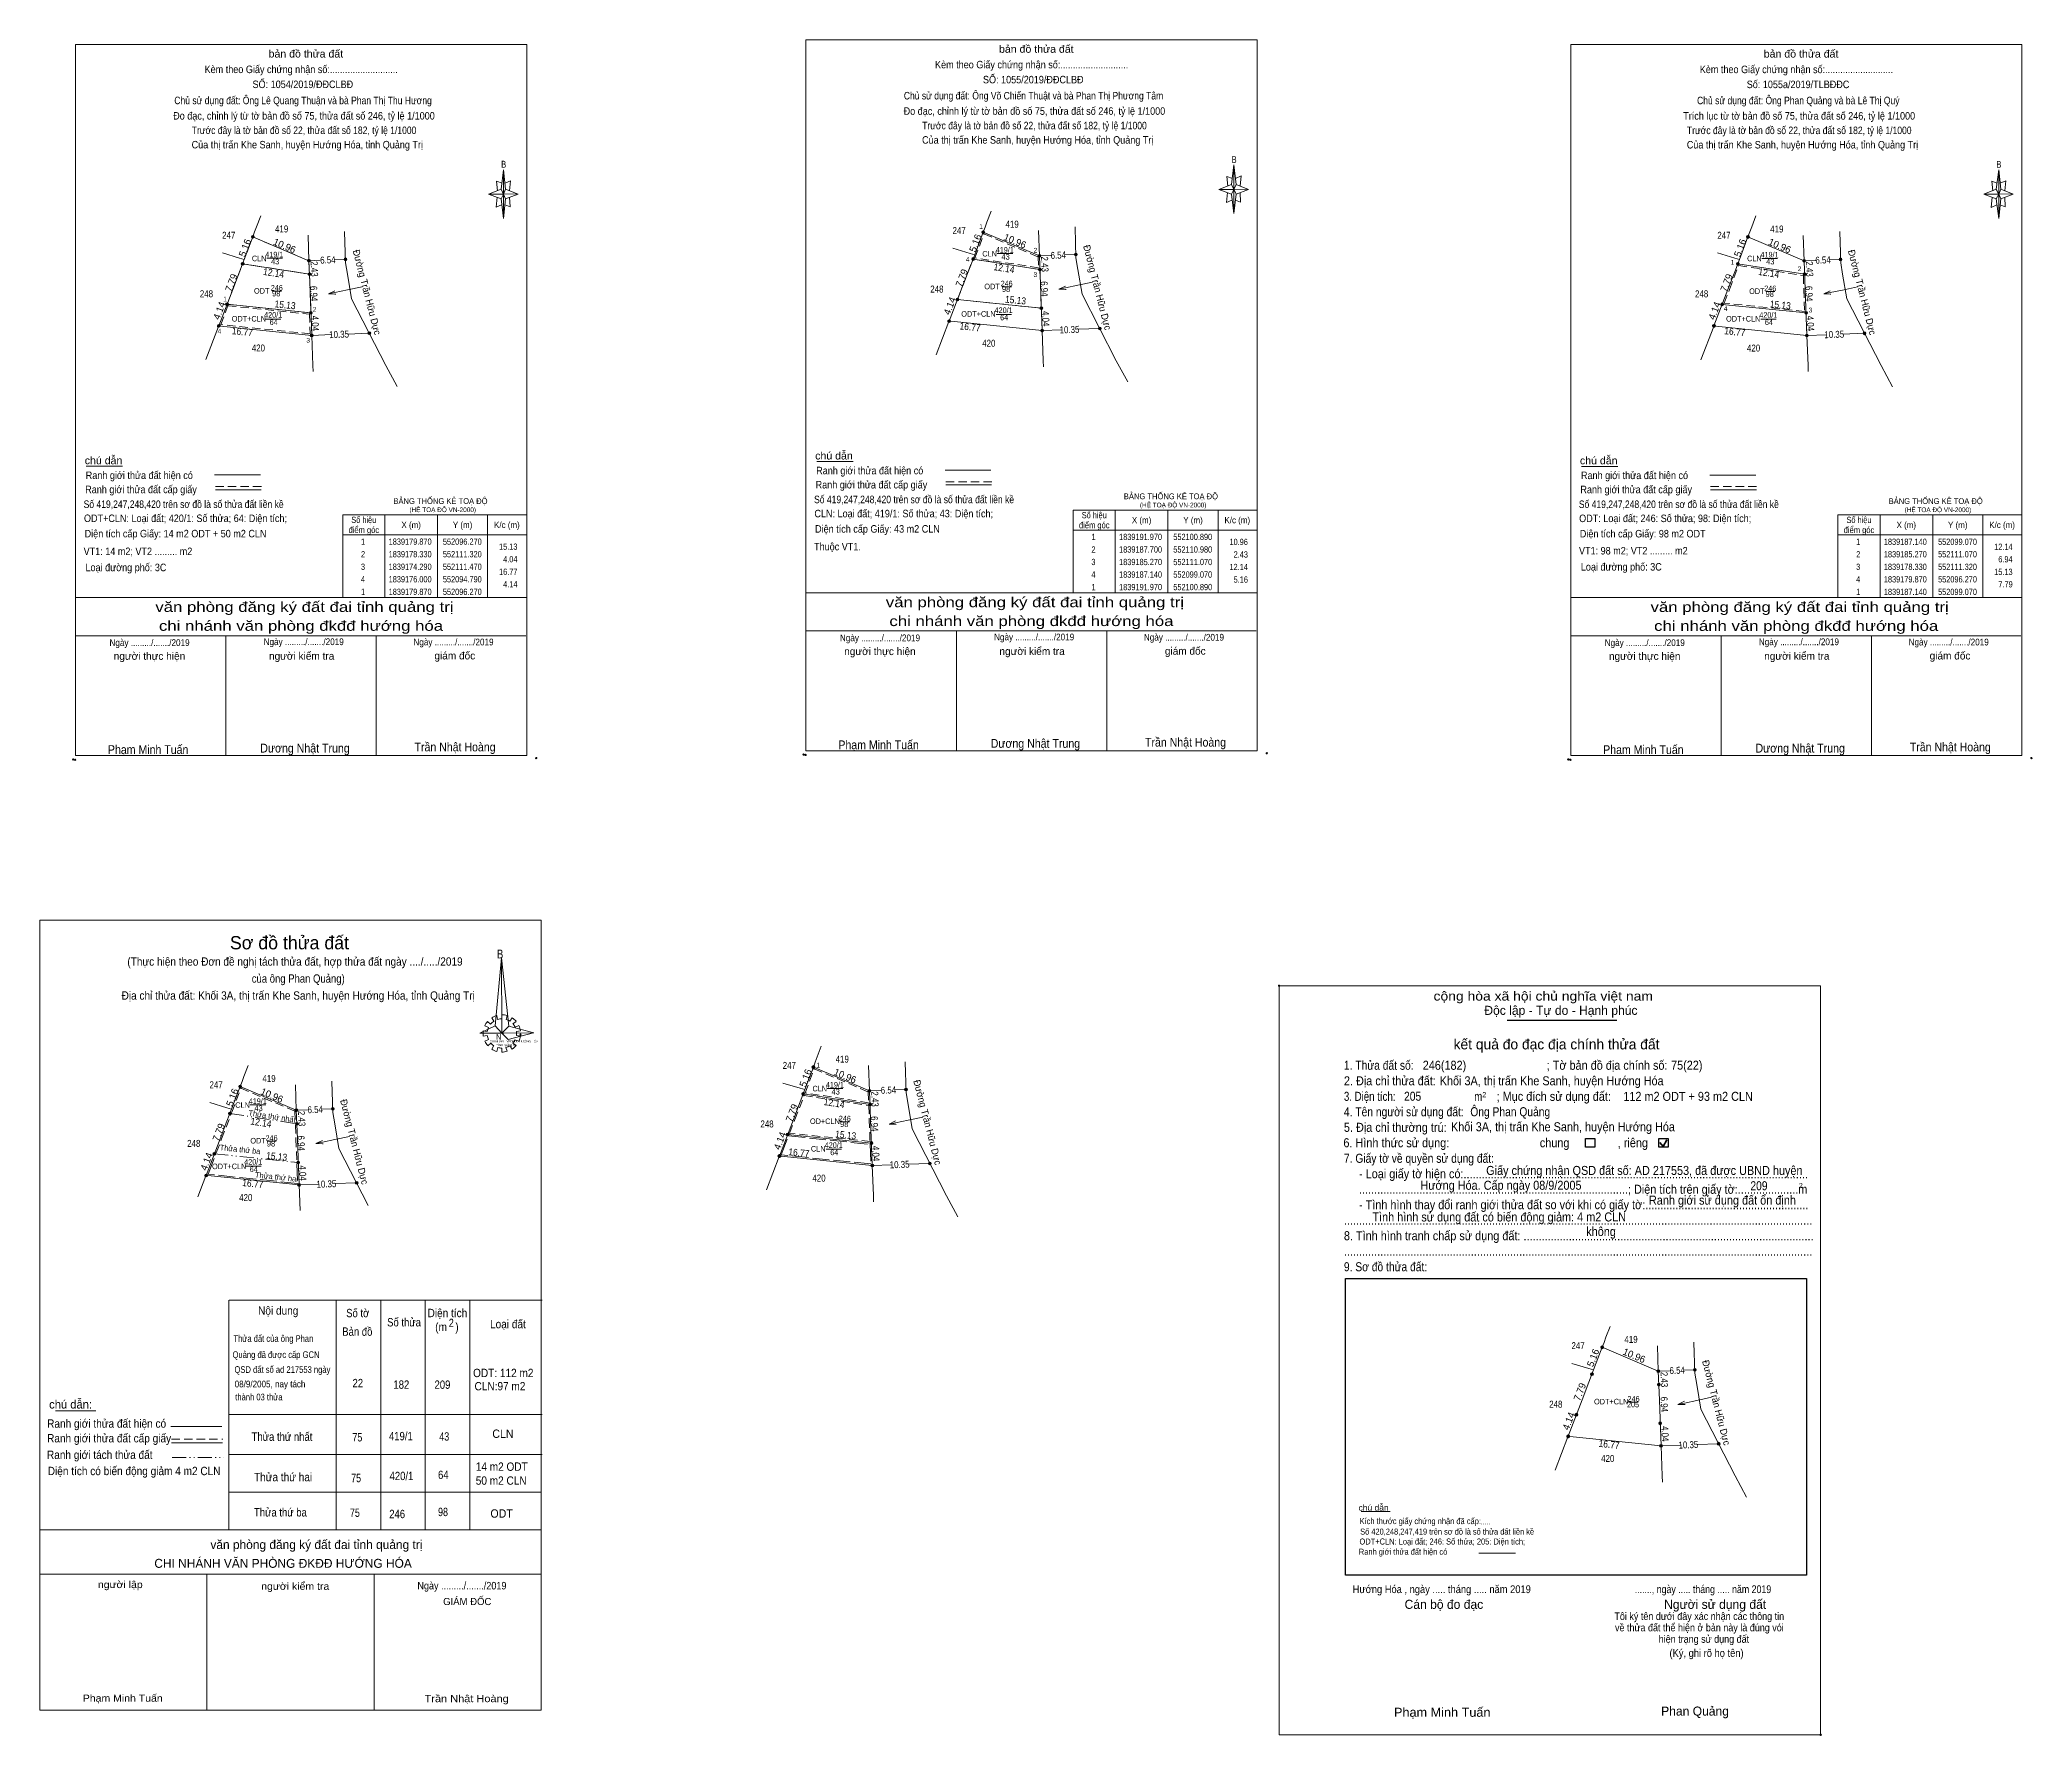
# Model space of a CAD drawing. Header units: metres. Extents: x 551962 to 552320, y 1839072 to 1839376.
import ezdxf
from ezdxf.enums import TextEntityAlignment as Align

# ---------------------------------------------------------------- set-up
doc = ezdxf.new("R2010")
doc.units = ezdxf.units.M
doc.header["$LTSCALE"] = 0.5
doc.header["$PDMODE"] = 32
doc.header["$PDSIZE"] = 0.25
for name, pattern in [('DASH_DOUBLE_DOT', [9.2, 5, -1.2, 0.3, -1.2, 0.3, -1.2]), ('LONG_DASHED', [7.5, 6, -1.5]), ('MEDIUM_DASHED', [4.5, 3, -1.5])]:
    doc.linetypes.add(name, pattern=pattern)
for name, color, linetype, lineweight in [('1', 7, 'Continuous', 13), ('10', 7, 'Continuous', 13), ('13', 7, 'Continuous', 13), ('17', 7, 'Continuous', 13), ('2', 7, 'Continuous', 13), ('23', 7, 'Continuous', 13), ('28', 7, 'Continuous', 13), ('5', 7, 'Continuous', 13), ('6', 7, 'Continuous', 13), ('63', 7, 'Continuous', 13)]:
    doc.layers.add(name, color=color, linetype=linetype, lineweight=lineweight)
doc.layers.add('45', color=7, linetype='Continuous')

msp = doc.modelspace()

# ---------------------------------------------------------------- texts
at = {"layer": '1'}
for s, height, width, p in [('BẢNG THỐNG KÊ TOẠ ĐỘ ', 1.035, 0.95, (552025.51, 1839293.05)), ('(HỆ TOẠ ĐỘ VN-2000)', 0.837, 0.9, (552028.39, 1839291.59)), ('BẢNG THỐNG KÊ TOẠ ĐỘ ', 1.035, 0.95, (552156.63, 1839293.9)), ('(HỆ TOẠ ĐỘ VN-2000)', 0.837, 0.9, (552159.51, 1839292.44)), ('BẢNG THỐNG KÊ TOẠ ĐỘ ', 1.035, 0.95, (552293.91, 1839293.04)), ('(HỆ TOẠ ĐỘ VN-2000)', 0.837, 0.9, (552296.79, 1839291.58)), ('B', 1.585, 0.8, (552044.1, 1839211.46)), ('CHI NHÁNH VPĐKĐĐ-HƯỚNG HÓA', 0.3749, 0.95, (552042.79, 1839196.39)), ('TỈNH quảng trị', 0.375, 1.05, (552044, 1839195.74)), ('N', 0.9904, 0.9, (552043.94, 1839196.89))]:
    msp.add_text(s, height=height, dxfattribs=dict(at, width=width)).set_placement(p)
msp.add_text('Sơ đồ thửa đất', height=2.38, dxfattribs=at).set_placement((552006.85, 1839213.1), align=Align.CENTER)
for s, height, p in [('văn phòng đăng ký đất đai tỉnh quảng trị', 1.6, (552030.72, 1839105.45)), ('CHI NHÁNH VĂN PHÒNG ĐKĐĐ HƯỚNG HÓA', 1.6, (552028.81, 1839102.08)), ('GIÁM ĐỐC', 1.28, (552043.09, 1839095.39))]:
    msp.add_text(s, height=height, dxfattribs=at).set_placement(p, align=Align.RIGHT)
for s, width, p in [('người lập', 1.1, (551980.5, 1839098.44)), ('người kiểm tra', 1.1, (552014, 1839098.13)), ('Phạm Minh Tuấn', 1.1, (551984.09, 1839078.04)), ('Trần Nhật Hoàng', 1.15, (552046.21, 1839077.96))]:
    msp.add_text(s, height=1.28, dxfattribs=dict(at, width=width)).set_placement(p, align=Align.RIGHT)
at = {"layer": '10'}
for s, width, p in [(' 1', 0.9, (552131.32, 1839342.41)), (' 2', 0.95, (552141.09, 1839338.17)), (' 4', 0.95, (552128.93, 1839336.54)), (' 1', 0.9, (552266.2, 1839336)), (' 2', 0.95, (552278.26, 1839334.85)), (' 3', 0.95, (552141.06, 1839333.78)), (' 1', 0.9, (551995.61, 1839329.4)), (' 2', 0.95, (552011.68, 1839327.56)), (' 4', 0.95, (552264.98, 1839327.68)), (' 3', 0.95, (552280.2, 1839327.43)), (' 4', 0.95, (551994.61, 1839323.64)), (' 3', 0.95, (552010.53, 1839322)), (' 1', 0.9, (552102.07, 1839191.88))]:
    msp.add_text(s, height=0.85, dxfattribs=dict(at, width=width)).set_placement(p, align=Align.RIGHT)
for s, rotation, p in [('Thửa thứ nhất', 351.143, (552003.663, 1839182.6209)), ('Thửa thứ hai', 354.158, (552004.4641, 1839171.7512))]:
    msp.add_text(s, height=1, rotation=rotation, dxfattribs=at).set_placement(p, align=Align.CENTER)
at = {"layer": '10', "width": 0.95}
msp.add_text('Thửa thứ ba', height=1, rotation=354.158, dxfattribs=at).set_placement((551997.9341, 1839176.6868), align=Align.CENTER)
at = {"layer": '13'}
for s, height, width, p in [('419', 1.25, 0.85, (552005.45, 1839341.79)), ('419', 1.25, 0.85, (552136.57, 1839342.64)), ('419', 1.25, 0.85, (552273.85, 1839341.78)), ('419/1', 1, 0.85, (552004.135, 1839337.31)), ('CLN', 1, 0.95, (552132.535, 1839337.47)), ('419/1', 1, 0.85, (552135.255, 1839338.16)), ('419/1', 1, 0.85, (552272.535, 1839337.3)), ('CLN', 1, 0.95, (552001.415, 1839336.62)), ('43', 1, 0.8, (552004.275, 1839336.06)), ('43', 1, 0.8, (552135.395, 1839336.91)), ('CLN', 1, 0.95, (552269.815, 1839336.61)), ('43', 1, 0.8, (552272.675, 1839336.05)), ('ODT', 1, 0.95, (552001.865, 1839330.8)), ('246', 1, 0.85, (552004.575, 1839331.34)), ('98', 1, 0.8, (552004.475, 1839330.32)), ('ODT', 1, 0.95, (552132.965, 1839331.59)), ('246', 1, 0.85, (552135.595, 1839332.12)), ('98', 1, 0.8, (552135.495, 1839331.1)), ('ODT', 1, 0.95, (552270.265, 1839330.74)), ('246', 1, 0.85, (552272.665, 1839331.25)), ('98', 1, 0.8, (552272.565, 1839330.23)), ('ODT+CLN', 1, 0.95, (552130.52, 1839326.66)), ('420/1', 1, 0.85, (552135.045, 1839327.33)), ('ODT+CLN', 1, 0.95, (551999.56, 1839325.8)), ('420/1', 1, 0.85, (552003.925, 1839326.48)), ('64', 1, 0.85, (552004.015, 1839325.17)), ('64', 1, 0.85, (552135.135, 1839326.02)), ('ODT+CLN', 1, 0.95, (552267.81, 1839325.79)), ('420/1', 1, 0.85, (552272.325, 1839326.47)), ('64', 1, 0.85, (552272.415, 1839325.16)), ('420', 1.25, 0.85, (552001.27, 1839320.42)), ('420', 1.25, 0.85, (552132.39, 1839321.27)), ('420', 1.25, 0.85, (552269.67, 1839320.41)), ('419', 1.25, 0.85, (552106.08, 1839192.77)), ('419', 1.25, 0.85, (552003.18, 1839189.28)), ('CLN', 1, 0.95, (552102.045, 1839187.6)), ('419/1', 1, 0.85, (552104.765, 1839188.29)), ('CLN', 1, 0.95, (551998.435, 1839184.65)), ('419/1', 1, 0.85, (552001.155, 1839185.34)), ('43', 1, 0.8, (552001.295, 1839184.09)), ('43', 1, 0.8, (552104.905, 1839187.04)), ('OD+CLN', 1, 0.95, (552102.96, 1839181.74)), ('246', 1, 0.85, (552106.535, 1839182.22)), ('98', 1, 0.8, (552106.435, 1839181.2)), ('ODT', 1, 0.95, (552001.215, 1839178.25)), ('246', 1, 0.85, (552003.635, 1839178.73)), ('98', 1, 0.8, (552003.535, 1839177.71)), ('CLN', 1, 0.95, (552101.765, 1839176.8)), ('420/1', 1, 0.85, (552104.555, 1839177.46)), ('ODT+CLN', 1, 0.95, (551996.03, 1839173.64)), ('420/1', 1, 0.85, (552000.345, 1839174.43)), ('64', 1, 0.85, (552000.435, 1839173.12)), ('64', 1, 0.85, (552104.645, 1839176.15)), ('420', 1.25, 0.85, (552101.9, 1839171.4)), ('420', 1.25, 0.85, (551999, 1839167.91)), ('419', 1.25, 0.85, (552247.67, 1839142.46)), ('ODT+CLN', 1, 0.95, (552244.11, 1839131.41)), ('205', 1, 0.85, (552248.03, 1839130.89)), ('246', 1, 0.85, (552248.125, 1839131.91)), ('420', 1.25, 0.85, (552243.49, 1839121.09))]:
    msp.add_text(s, height=height, dxfattribs=dict(at, width=width)).set_placement(p, align=Align.CENTER)
at = {"layer": '2'}
for s, rotation, p in [('5.16', 69.353, (551999.4383, 1839338.8046)), ('10.96', 337.062, (552005.7214, 1839338.8211)), ('5.16', 69.353, (552130.5583, 1839339.6546)), ('10.96', 337.062, (552136.8414, 1839339.6711)), ('5.16', 69.353, (552267.8383, 1839338.7946)), ('10.96', 337.062, (552274.1214, 1839338.8111)), ('7.79', 68.936, (552128.1175, 1839333.3854)), ('7.79', 68.936, (551996.9975, 1839332.5354)), ('7.79', 68.936, (552265.3975, 1839332.5254)), ('4.14', 69.072, (551994.8377, 1839327.5268)), ('4.14', 69.072, (552125.9577, 1839328.3768)), ('4.14', 69.072, (552263.2377, 1839327.5168)), ('5.16', 69.353, (551997.1683, 1839186.2946)), ('10.96', 337.062, (552003.4514, 1839186.3111)), ('5.16', 69.353, (552100.0683, 1839189.7846)), ('10.96', 337.062, (552106.3514, 1839189.8011)), ('7.79', 68.936, (552097.6294, 1839183.5204)), ('7.79', 68.936, (551994.7275, 1839180.0254)), ('4.14', 69.072, (552095.4677, 1839178.5068)), ('4.14', 69.072, (551992.5377, 1839174.7968)), ('5.16', 69.353, (552241.4383, 1839139.5546)), ('10.96', 337.062, (552247.9914, 1839139.6011)), ('7.79', 68.936, (552239.0575, 1839133.4454)), ('4.14', 69.072, (552237.0577, 1839128.1968))]:
    msp.add_text(s, height=1.25, rotation=rotation, dxfattribs=at).set_placement(p, align=Align.CENTER)
for s, rotation, width, p in [('12.14', 351.143, 0.9, (552003.9188, 1839333.8957)), ('2.43', 272.121, 0.85, (552010.7016, 1839335.2181)), ('12.14', 351.143, 0.9, (552135.0388, 1839334.7457)), ('2.43', 272.121, 0.85, (552141.8216, 1839336.0681)), ('12.14', 351.143, 0.9, (552272.3188, 1839333.8857)), ('2.43', 272.121, 0.85, (552279.1016, 1839335.2081)), ('6.94', 272.063, 0.85, (552010.6114, 1839330.7825)), ('6.94', 272.063, 0.85, (552141.7314, 1839331.6325)), ('6.94', 272.063, 0.85, (552279.0114, 1839330.7725)), ('15.13', 354.158, 0.9, (552006.0064, 1839328.1721)), ('15.13', 354.158, 0.9, (552137.1264, 1839329.0221)), ('4.04', 272.126, 0.85, (552141.983, 1839326.2832)), ('15.13', 354.158, 0.9, (552274.4064, 1839328.1621)), ('16.77', 354.147, 0.9, (551998.3263, 1839323.3407)), ('4.04', 272.126, 0.85, (552010.863, 1839325.4332)), ('16.77', 354.147, 0.9, (552128.9663, 1839324.2007)), ('16.77', 354.147, 0.9, (552266.2463, 1839323.3407)), ('4.04', 272.126, 0.85, (552279.263, 1839325.4232)), ('12.14', 351.143, 0.9, (552104.5488, 1839184.8757)), ('2.43', 272.121, 0.85, (552111.3316, 1839186.1981)), ('12.14', 351.143, 0.9, (552001.6488, 1839181.3857)), ('2.43', 272.121, 0.85, (552008.4316, 1839182.7081)), ('6.94', 272.063, 0.85, (552111.2414, 1839181.7625)), ('6.94', 272.063, 0.85, (552008.3414, 1839178.2725)), ('16.77', 354.147, 0.9, (552098.2363, 1839175.9707)), ('15.13', 354.158, 0.9, (552106.6364, 1839179.1521)), ('4.04', 272.126, 0.85, (552111.493, 1839176.4132)), ('15.13', 354.158, 0.9, (552004.4964, 1839175.3021)), ('4.04', 272.126, 0.85, (552008.593, 1839172.9232)), ('16.77', 354.147, 0.9, (552000.2063, 1839170.4307)), ('2.43', 272.121, 0.85, (552253.0316, 1839135.8581)), ('6.94', 272.063, 0.85, (552253.0214, 1839131.3925)), ('4.04', 272.126, 0.85, (552253.163, 1839126.1232)), ('16.77', 354.147, 0.9, (552243.6763, 1839123.6107))]:
    msp.add_text(s, height=1.25, rotation=rotation, dxfattribs=dict(at, width=width)).set_placement(p, align=Align.CENTER)
for s, height, width, p in [('điểm góc', 1.125, 0.9, (552151.315, 1839288.68)), ('Số hiệu', 1.125, 0.85, (552151.31, 1839290.48)), ('X (m)', 1.125, 0.95, (552159.815, 1839289.58)), ('Y (m)', 1.125, 0.95, (552169.045, 1839289.58)), ('K/c (m)', 1.125, 0.95, (552176.99, 1839289.58)), ('điểm góc', 1.125, 0.9, (552288.595, 1839287.82)), ('Số hiệu', 1.125, 0.85, (552288.59, 1839289.62)), ('X (m)', 1.125, 0.95, (552297.085, 1839288.72)), ('Y (m)', 1.125, 0.95, (552306.325, 1839288.72)), ('K/c (m)', 1.125, 0.95, (552314.28, 1839288.72)), (' 2', 1.125, 0.85, (552150.995, 1839284.32)), (' 1', 1.125, 0.75, (552150.995, 1839286.57)), ('1839191.970', 1.125, 0.85, (552159.63, 1839286.57)), ('1839187.700', 1.125, 0.85, (552159.63, 1839284.32)), ('552100.890', 1.125, 0.85, (552168.995, 1839286.57)), ('552110.980', 1.125, 0.85, (552168.995, 1839284.32)), (' 1', 1.125, 0.75, (552288.265, 1839285.7)), ('1839187.140', 1.125, 0.85, (552296.91, 1839285.7)), ('552099.070', 1.125, 0.85, (552306.275, 1839285.7)), (' 3', 1.125, 0.8, (552150.985, 1839282.07)), ('1839185.270', 1.125, 0.85, (552159.63, 1839282.07)), ('552111.070', 1.125, 0.85, (552168.995, 1839282.07)), (' 3', 1.125, 0.8, (552288.265, 1839281.2)), (' 2', 1.125, 0.85, (552288.275, 1839283.46)), ('1839185.270', 1.125, 0.85, (552296.91, 1839283.46)), ('1839178.330', 1.125, 0.85, (552296.91, 1839281.2)), ('552111.070', 1.125, 0.85, (552306.275, 1839283.46)), ('552111.320', 1.125, 0.85, (552306.275, 1839281.2)), (' 4', 1.125, 0.85, (552150.985, 1839279.82)), (' 1', 1.125, 0.75, (552150.995, 1839277.57)), ('1839187.140', 1.125, 0.85, (552159.63, 1839279.82)), ('1839191.970', 1.125, 0.85, (552159.63, 1839277.57)), ('552099.070', 1.125, 0.85, (552168.995, 1839279.82)), ('552100.890', 1.125, 0.85, (552168.995, 1839277.57)), (' 4', 1.125, 0.85, (552288.265, 1839278.96)), (' 1', 1.125, 0.75, (552288.265, 1839276.7)), ('1839179.870', 1.125, 0.85, (552296.91, 1839278.96)), ('1839187.140', 1.125, 0.85, (552296.91, 1839276.7)), ('552096.270', 1.125, 0.85, (552306.275, 1839278.96)), ('552099.070', 1.125, 0.85, (552306.275, 1839276.7)), ('.....', 0.8999, 0.95, (552221.575, 1839109.89)), ('Tôi ký tên dưới đây xác nhận các thông tin', 1.34, 0.9, (552259.92, 1839092.72)), ('về thửa đất thể hiện ở bản này là đúng vói', 1.34, 0.9, (552259.94, 1839090.68)), ('hiện trạng sử dụng đất', 1.34, 0.9, (552260.755, 1839088.62))]:
    msp.add_text(s, height=height, dxfattribs=dict(at, width=width)).set_placement(p, align=Align.CENTER)
at = {"layer": '2', "width": 0.85}
for s, p in [('10.96', (552178.89, 1839285.67)), ('12.14', (552316.17, 1839284.8)), ('12.14', (552178.89, 1839281.17)), ('2.43', (552178.9, 1839283.42)), ('15.13', (552316.17, 1839280.3)), ('6.94', (552316.17, 1839282.56)), ('5.16', (552178.9, 1839278.92)), ('7.79', (552316.18, 1839278.06))]:
    msp.add_text(s, height=1.125, dxfattribs=at).set_placement(p, align=Align.RIGHT)
at = {"layer": '2'}
for s, height, width, p in [('cộng hòa xã hội chủ nghĩa việt nam', 1.622, 1.15, (552212.22, 1839203.9)), ('1. Thửa đất số:', 1.622, 0.85, (552196.13, 1839191.48)), ('246(182)', 1.62, 0.9, (552210.28, 1839191.48)), ('; Tờ bản đồ địa chính số:', 1.622, 0.9, (552232.53, 1839191.48)), ('75(22)', 1.62, 0.9, (552254.86, 1839191.5)), ('2. Địa chỉ thửa đất:', 1.622, 0.9, (552196.13, 1839188.69)), ('Khối 3A, thị trấn Khe Sanh, huyện Hướng Hóa', 1.62, 0.9, (552213.33, 1839188.69)), ('4. Tên người sử dụng đất:', 1.622, 0.85, (552196.13, 1839183.13)), ('3. Diện tích:', 1.622, 0.8, (552196.13, 1839185.9)), ('205', 1.62, 0.85, (552206.93, 1839185.92)), ('Ông Phan Quảng', 1.62, 0.85, (552218.82, 1839183.14)), ('m', 1.622, 0.8, (552219.52, 1839185.9)), ('2', 0.9271, 0.8, (552220.98, 1839186.56)), ('; Mục đích sử dụng đất:', 1.622, 0.9, (552223.54, 1839185.9)), ('112 m2 ODT + 93 m2 CLN', 1.62, 0.9, (552246.29, 1839185.9)), ('5. Địa chỉ thường trú:', 1.622, 0.9, (552196.13, 1839180.34)), ('Khối 3A, thị trấn Khe Sanh, huyện Hướng Hóa', 1.62, 0.9, (552215.35, 1839180.44)), ('6. Hình thức sử dụng:', 1.622, 0.9, (552196.04, 1839177.57)), ('chung                , riêng', 1.622, 0.9, (552231.29, 1839177.57)), ('7. Giấy tờ về quyền sử dụng đất:', 1.622, 0.85, (552196.13, 1839174.78)), ('     - Loại giấy tờ hiện có:..................................................................................................................', 1.622, 0.9, (552196.13, 1839172.01)), ('Giấy chứng nhận QSD đất số: AD 217553, đã được UBND huyện', 1.62, 0.9, (552221.67, 1839172.6)), ('     .........................................................................................; Diện tích trên giấy tờ:....................m', 1.622, 0.9, (552196.13, 1839169.22)), ('Hướng Hóa. Cấp ngày 08/9/2005', 1.62, 0.9, (552209.86, 1839169.94)), ('209', 1.62, 0.85, (552269.1, 1839169.85)), ('2', 0.9271, 0.8, (552277.81, 1839170.24)), ('     - Tình hình thay đổi ranh giới thửa đất so với khi có giấy tờ:......................................................', 1.622, 0.9, (552196.13, 1839166.45)), ('Ranh giới sử dụng đất ổn định', 1.624, 0.9, (552250.88, 1839167.27)), ('...........................................................................................................................................................', 1.622, 0.9, (552196.13, 1839163.66)), ('Tình hình sử dụng đất có biến động giảm: 4 m2 CLN', 1.62, 0.9, (552201.25, 1839164.25)), ('không', 1.623, 0.9, (552239.63, 1839161.64)), ('8. Tình hình tranh chấp sử dụng đất: ................................................................................................', 1.622, 0.9, (552196.13, 1839160.88)), ('9. Sơ đồ thửa đất:', 1.622, 0.85, (552196.13, 1839155.31)), ('...........................................................................................................................................................', 1.622, 0.9, (552196.13, 1839158.09)), ('Hướng Hóa , ngày ..... tháng ..... năm 2019', 1.39, 0.9, (552197.71, 1839097.54)), ('......., ngày ..... tháng ..... năm 2019', 1.39, 0.85, (552248.33, 1839097.54)), ('(Ký, ghi rõ họ tên)', 1.391, 0.9, (552254.57, 1839086.09)), ('Phạm Minh Tuấn', 1.62, 1.05, (552205.12, 1839075.34))]:
    msp.add_text(s, height=height, dxfattribs=dict(at, width=width)).set_placement(p)
for s, height, p in [('Độc lập - Tự do - Hạnh phúc', 1.622, (552221.34, 1839201.34)), ('Cán bộ đo đạc', 1.623, (552207.02, 1839094.71)), ('Người sử dụng đất', 1.622, (552253.61, 1839094.71)), ('Phan Quảng ', 1.62, (552253.08, 1839075.55))]:
    msp.add_text(s, height=height, dxfattribs=at).set_placement(p)
for s, height, p in [('kết quả đo đạc địa chính thửa đất', 1.854, (552234.295, 1839195.14)), ('.', 0.4636, (552281.7054, 1839071.86))]:
    msp.add_text(s, height=height, dxfattribs=at).set_placement(p, align=Align.CENTER)
at = {"layer": '23', "width": 0.85}
for s, p in [('247', (551995.945, 1839340.66)), ('247', (552127.065, 1839341.51)), ('247', (552264.345, 1839340.65)), ('248', (551991.945, 1839330.15)), ('248', (552123.065, 1839331)), ('248', (552260.345, 1839330.14)), ('247', (552096.575, 1839191.64)), ('247', (551993.675, 1839188.15)), ('248', (552092.575, 1839181.13)), ('248', (551989.675, 1839177.64)), ('247', (552238.165, 1839141.33)), ('248', (552234.165, 1839130.82))]:
    msp.add_text(s, height=1.25, dxfattribs=at).set_placement(p, align=Align.CENTER)
at = {"layer": '23'}
for s, rotation, width, p in [('Đường Trần Hữu Dực', 284.451, 0.95, (552020.1501, 1839330.906)), ('6.54', 2.102, 0.85, (552144.8821, 1839337.0804)), ('Đường Trần Hữu Dực', 284.451, 0.95, (552151.2701, 1839331.756)), ('Đường Trần Hữu Dực', 284.451, 0.95, (552288.5501, 1839330.896)), ('6.54', 2.102, 0.85, (552013.7621, 1839336.2304)), ('6.54', 2.102, 0.85, (552282.1621, 1839336.2204)), ('10.35', 2.105, 0.85, (552015.772, 1839322.8666)), ('10.35', 2.105, 0.85, (552146.892, 1839323.7166)), ('10.35', 2.105, 0.85, (552284.172, 1839322.8566)), ('6.54', 2.102, 0.85, (552114.3921, 1839187.2104)), ('Đường Trần Hữu Dực', 284.451, 0.95, (552120.7801, 1839181.886)), ('6.54', 2.102, 0.85, (552011.4921, 1839183.7204)), ('Đường Trần Hữu Dực', 284.451, 0.95, (552017.8801, 1839178.396)), ('10.35', 2.105, 0.85, (552116.402, 1839173.8466)), ('10.35', 2.105, 0.85, (552013.502, 1839170.3566)), ('6.54', 2.102, 0.85, (552255.9821, 1839136.9004)), ('Đường Trần Hữu Dực', 284.451, 0.95, (552262.3701, 1839131.576)), ('10.35', 2.105, 0.85, (552257.992, 1839123.5366))]:
    msp.add_text(s, height=1.25, rotation=rotation, dxfattribs=dict(at, width=width)).set_placement(p, align=Align.CENTER)
at = {"layer": '45'}
for s, width, p in [('(Thực hiện theo Đơn đề nghị tách thửa đất, hợp thửa đất ngày ..../...../2019', 0.9, (552007.84, 1839210.16)), ('của ông Phan Quảng)', 0.85, (552008.425, 1839207.11)), ('Địa chỉ thửa đất: Khối 3A, thị trấn Khe Sanh, huyện Hướng Hóa, tỉnh Quảng Trị', 0.9, (552008.42, 1839204.06))]:
    msp.add_text(s, height=1.5, dxfattribs=dict(at, width=width)).set_placement(p, align=Align.CENTER)
at = {"layer": '5'}
for s, height, width, p in [('bản đồ thửa đất', 1.35, 1.05, (552009.795, 1839373.19)), ('bản đồ thửa đất', 1.35, 1.05, (552140.915, 1839374.04)), ('bản đồ thửa đất', 1.35, 1.05, (552278.195, 1839373.18)), ('Kèm theo Giấy chứng nhận số:...........................', 1.35, 0.9, (552008.955, 1839370.39)), ('Kèm theo Giấy chứng nhận số:...........................', 1.35, 0.9, (552140.075, 1839371.24)), ('Kèm theo Giấy chứng nhận số:...........................', 1.35, 0.9, (552277.355, 1839370.38)), ('SỐ: 1054/2019/ĐĐCLBĐ', 1.35, 0.9, (552009.25, 1839367.7)), ('Chủ sử dụng đất: Ông Võ Chiến Thuật và bà Phan Thị Phương Tâm', 1.35, 0.85, (552140.415, 1839365.66)), ('SỐ: 1055/2019/ĐĐCLBĐ', 1.35, 0.9, (552140.37, 1839368.55)), ('Số: 1055a/2019/TLBĐĐC', 1.35, 0.9, (552277.65, 1839367.69)), ('Đo đạc, chỉnh lý từ tờ bản đồ số 75, thửa đất số 246, tỷ lệ 1/1000 ', 1.35, 0.9, (552009.68, 1839362.05)), ('Chủ sử dụng đất: Ông Lê Quang Thuận và bà Phan Thị Thu Hương', 1.35, 0.85, (552009.29, 1839364.81)), ('Đo đạc, chỉnh lý từ tờ bản đồ số 75, thửa đất số 246, tỷ lệ 1/1000 ', 1.35, 0.9, (552140.8, 1839362.9)), ('Trích lục từ tờ bản đồ số 75, thửa đất số 246, tỷ lệ 1/1000 ', 1.35, 0.9, (552278.08, 1839362.04)), ('Chủ sử dụng đất: Ông Phan Quảng và bà Lê Thị Quý', 1.35, 0.85, (552277.695, 1839364.8)), ('Trước đây là tờ bản đồ số 22, thửa đất số 182, tỷ lệ 1/1000 ', 1.35, 0.85, (552009.68, 1839359.45)), ('Trước đây là tờ bản đồ số 22, thửa đất số 182, tỷ lệ 1/1000 ', 1.35, 0.85, (552140.8, 1839360.3)), ('Trước đây là tờ bản đồ số 22, thửa đất số 182, tỷ lệ 1/1000 ', 1.35, 0.85, (552278.08, 1839359.44)), ('Của thị trấn Khe Sanh, huyện Hướng Hóa, tỉnh Quảng Trị', 1.35, 0.9, (552010.05, 1839356.87)), ('Của thị trấn Khe Sanh, huyện Hướng Hóa, tỉnh Quảng Trị', 1.35, 0.9, (552141.17, 1839357.72)), ('Của thị trấn Khe Sanh, huyện Hướng Hóa, tỉnh Quảng Trị', 1.35, 0.9, (552278.45, 1839356.86)), ('B', 1.24, 0.75, (552045.305, 1839353.41)), ('B', 1.24, 0.75, (552176.42, 1839354.26)), ('B', 1.24, 0.75, (552313.7, 1839353.4)), ('văn phòng đăng ký đất đai tỉnh quảng trị', 1.8, 1.25, (552009.535, 1839273.67)), ('văn phòng đăng ký đất đai tỉnh quảng trị', 1.8, 1.25, (552140.66, 1839274.52)), ('văn phòng đăng ký đất đai tỉnh quảng trị', 1.8, 1.25, (552277.94, 1839273.66)), ('chi nhánh văn phòng đkđđ hướng hóa', 1.8, 1.25, (552008.92, 1839270.28)), ('chi nhánh văn phòng đkđđ hướng hóa', 1.8, 1.25, (552140.04, 1839271.13)), ('chi nhánh văn phòng đkđđ hướng hóa', 1.8, 1.25, (552277.32, 1839270.27)), ('Ngày ........./......./2019', 1.215, 0.9, (551981.735, 1839267.55)), ('Ngày ........./......./2019', 1.215, 0.9, (552009.405, 1839267.71)), ('Ngày ........./......./2019', 1.215, 0.9, (552036.295, 1839267.66)), ('Ngày ........./......./2019', 1.215, 0.9, (552112.855, 1839268.4)), ('Ngày ........./......./2019', 1.215, 0.9, (552140.525, 1839268.56)), ('Ngày ........./......./2019', 1.215, 0.9, (552167.415, 1839268.51)), ('Ngày ........./......./2019', 1.215, 0.9, (552250.135, 1839267.54)), ('Ngày ........./......./2019', 1.215, 0.9, (552277.805, 1839267.7)), ('Ngày ........./......./2019', 1.215, 0.9, (552304.695, 1839267.65)), ('Phạm Minh Tuấn', 1.575, 0.9, (551981.485, 1839248.17)), ('Dương Nhật Trung', 1.58, 0.9, (552009.635, 1839248.43)), ('Trần Nhật Hoàng', 1.575, 0.9, (552036.575, 1839248.64)), ('Phạm Minh Tuấn', 1.575, 0.9, (552112.605, 1839249.02)), ('Dương Nhật Trung', 1.58, 0.9, (552140.755, 1839249.28)), ('Trần Nhật Hoàng', 1.575, 0.9, (552167.7, 1839249.49)), ('Phạm Minh Tuấn', 1.575, 0.9, (552249.885, 1839248.16)), ('Dương Nhật Trung', 1.58, 0.9, (552278.035, 1839248.42)), ('Trần Nhật Hoàng', 1.575, 0.9, (552304.98, 1839248.63))]:
    msp.add_text(s, height=height, dxfattribs=dict(at, width=width)).set_placement(p, align=Align.CENTER)
for s, p in [('người thực hiện', (552112.845, 1839265.92)), ('người kiểm tra', (552140.155, 1839265.94)), ('giám đốc', (552167.655, 1839265.99)), ('người thực hiện', (551981.72, 1839265.07)), ('người kiểm tra', (552009.035, 1839265.09)), ('giám đốc', (552036.535, 1839265.14)), ('người thực hiện', (552250.125, 1839265.06)), ('người kiểm tra', (552277.435, 1839265.08)), ('giám đốc', (552304.935, 1839265.13))]:
    msp.add_text(s, height=1.35, dxfattribs=at).set_placement(p, align=Align.CENTER)
at = {"layer": '6'}
for s, height, width, p in [('chú dẫn', 1.35, 1.05, (552101.22, 1839301.03)), ('chú dẫn', 1.35, 1.05, (551970.1, 1839300.18)), ('Ranh giới thửa đất hiện có ', 1.35, 0.9, (551970.28, 1839297.52)), ('Ranh giới thửa đất hiện có ', 1.35, 0.9, (552101.4, 1839298.37)), ('chú dẫn', 1.35, 1.05, (552238.5, 1839300.17)), ('Ranh giới thửa đất hiện có ', 1.35, 0.9, (552238.68, 1839297.51)), ('Ranh giới thửa đất cấp giấy', 1.35, 0.9, (551970.18, 1839294.98)), ('Ranh giới thửa đất cấp giấy', 1.35, 0.9, (552101.3, 1839295.83)), ('Ranh giới thửa đất cấp giấy', 1.35, 0.9, (552238.58, 1839294.97)), ('Số 419,247,248,420 trên sơ đồ là số thửa đất liền kề', 1.35, 0.85, (551969.9, 1839292.33)), ('Số 419,247,248,420 trên sơ đồ là số thửa đất liền kề', 1.35, 0.85, (552101.02, 1839293.18)), ('CLN: Loại đất; 419/1: Số thửa; 43: Diện tích;', 1.35, 0.9, (552101.08, 1839290.65)), ('Số 419,247,248,420 trên sơ đồ là số thửa đất liền kề', 1.35, 0.85, (552238.3, 1839292.32)), ('ODT+CLN: Loại đất; 420/1: Số thửa; 64: Diện tích;', 1.35, 0.9, (551969.96, 1839289.8)), ('Diện tích cấp Giấy: 14 m2 ODT + 50 m2 CLN', 1.35, 0.9, (551970.08, 1839287.05)), ('Diện tích cấp Giấy: 43 m2 CLN', 1.35, 0.9, (552101.2, 1839287.9)), ('ODT: Loại đất; 246: Số thửa; 98: Diện tích;', 1.35, 0.9, (552238.36, 1839289.79)), ('Diện tích cấp Giấy: 98 m2 ODT', 1.35, 0.9, (552238.48, 1839287.04)), ('VT1: 14 m2; VT2 ......... m2', 1.35, 0.9, (551969.9, 1839283.87)), ('Thuộc VT1.', 1.35, 0.9, (552101.02, 1839284.72)), ('VT1: 98 m2; VT2 ......... m2', 1.35, 0.9, (552238.33, 1839283.98)), ('Loại đường phố: 3C', 1.35, 0.9, (551970.23, 1839280.98)), ('Loại đường phố: 3C', 1.35, 0.9, (552238.66, 1839281.09)), ('Nội dung', 1.5, 0.9, (552001.22, 1839147.51)), ('Số tờ', 1.5, 0.85, (552017.03, 1839147.06)), ('Bản đồ', 1.5, 0.85, (552016.33, 1839143.73)), ('Số thửa', 1.5, 0.85, (552024.38, 1839145.41)), ('Diện tích', 1.5, 0.9, (552031.64, 1839147.07)), ('(m   )', 1.5, 0.9, (552033.01, 1839144.58)), ('2', 1.5, 0.8, (552035.45, 1839145.29)), ('Loại đất', 1.5, 0.9, (552042.85, 1839145.08)), ('Thửa đất của ông Phan', 1.2, 0.85, (551996.79, 1839142.64)), ('Quảng đã được cấp GCN', 1.2, 0.85, (551996.63, 1839139.74)), ('QSD đất số ad 217553 ngày', 1.2, 0.85, (551996.98, 1839137.07)), ('08/9/2005, nay tách', 1.2, 0.9, (551997.02, 1839134.47)), ('22', 1.5, 0.85, (552018.17, 1839134.49)), ('182', 1.5, 0.85, (552025.51, 1839134.22)), ('209', 1.5, 0.85, (552032.89, 1839134.21)), ('ODT: 112 m2', 1.5, 0.9, (552039.81, 1839136.31)), ('CLN:97 m2', 1.5, 0.9, (552040.07, 1839133.93)), ('thành 03 thửa', 1.2, 0.85, (551997.11, 1839132.13)), ('Ranh giới thửa đất hiện có ', 1.5, 0.9, (551963.35, 1839127.23)), ('Ranh giới thửa đất cấp giấy', 1.5, 0.9, (551963.34, 1839124.59)), ('Thửa thứ nhất', 1.5, 0.85, (552000.05, 1839124.87)), ('75', 1.5, 0.8, (552018.14, 1839124.76)), ('419/1', 1.5, 0.85, (552024.71, 1839124.97)), ('43', 1.5, 0.8, (552033.74, 1839124.91)), ('CLN', 1.5, 0.95, (552043.26, 1839125.4)), ('Ranh giới tách thửa đất', 1.5, 0.9, (551963.32, 1839121.62)), ('Diện tích có biến động giảm 4 m2 CLN', 1.5, 0.9, (551963.46, 1839118.71)), ('14 m2 ODT', 1.5, 0.9, (552040.29, 1839119.49)), ('Thửa thứ hai', 1.5, 0.9, (552000.48, 1839117.62)), ('75', 1.5, 0.8, (552017.92, 1839117.45)), ('420/1', 1.5, 0.85, (552024.82, 1839117.82)), ('64', 1.5, 0.85, (552033.52, 1839118.02)), ('50 m2 CLN', 1.5, 0.9, (552040.29, 1839116.99)), ('chú dẫn', 1.08, 1.05, (552198.76, 1839112.33)), ('Thửa thứ ba', 1.5, 0.85, (552000.48, 1839111.29)), ('75', 1.5, 0.8, (552017.7, 1839111.22)), ('246', 1.5, 0.85, (552024.76, 1839110.99)), ('98', 1.5, 0.8, (552033.52, 1839111.36)), ('ODT', 1.5, 0.95, (552042.92, 1839111.08)), ('Kích thước giấy chứng nhận đã cấp:', 1.08, 0.9, (552198.95, 1839109.92)), ('ODT+CLN: Loại đất; 246: Số thửa; 205: Diện tích;', 1.08, 0.9, (552198.92, 1839106.26)), ('Số 420,248,247,419 trên sơ đồ là số thửa đất liền kề', 1.08, 0.85, (552199.05, 1839108.04)), ('Ranh giới thửa đất hiện có ', 1.08, 0.9, (552198.81, 1839104.42))]:
    msp.add_text(s, height=height, dxfattribs=dict(at, width=width)).set_placement(p)
msp.add_text('chú dẫn:', height=1.5, dxfattribs=at).set_placement((551963.71, 1839130.67))
at = {"layer": '6', "width": 0.9}
msp.add_text('Ngày ........./......./2019', height=1.35, dxfattribs=at).set_placement((552037.805, 1839098.2), align=Align.CENTER)
at = {"layer": '63'}
for s, width, p in [('điểm góc', 0.9, (552020.195, 1839287.83)), ('Số hiệu', 0.85, (552020.19, 1839289.63)), ('X (m)', 0.95, (552028.695, 1839288.73)), ('Y (m)', 0.95, (552037.925, 1839288.73)), ('K/c (m)', 0.95, (552045.88, 1839288.73)), (' 1', 0.75, (552019.875, 1839285.72)), ('1839179.870', 0.85, (552028.51, 1839285.72)), ('552096.270', 0.85, (552037.875, 1839285.72)), (' 3', 0.8, (552019.865, 1839281.22)), (' 2', 0.85, (552019.875, 1839283.47)), ('1839178.330', 0.85, (552028.51, 1839283.47)), ('1839174.290', 0.85, (552028.51, 1839281.22)), ('552111.320', 0.85, (552037.875, 1839283.47)), ('552111.470', 0.85, (552037.875, 1839281.22)), (' 4', 0.85, (552019.865, 1839278.97)), (' 1', 0.75, (552019.875, 1839276.72)), ('1839176.000', 0.85, (552028.51, 1839278.97)), ('1839179.870', 0.85, (552028.51, 1839276.72)), ('552094.790', 0.85, (552037.875, 1839278.97)), ('552096.270', 0.85, (552037.875, 1839276.72))]:
    msp.add_text(s, height=1.125, dxfattribs=dict(at, width=width)).set_placement(p, align=Align.CENTER)
at = {"layer": '63', "width": 0.85}
for s, p in [('15.13', (552047.77, 1839284.82)), ('16.77', (552047.77, 1839280.32)), ('4.04', (552047.78, 1839282.57)), ('4.14', (552047.78, 1839278.07))]:
    msp.add_text(s, height=1.125, dxfattribs=at).set_placement(p, align=Align.RIGHT)

# ---------------------------------------------------------------- hatches: boundary and pattern name
at = {"layer": '2'}
for points in [[(551994.41, 1839325.02, 1), (551993.91, 1839325.02, 1)], [(552125.53, 1839325.87, 1), (552125.03, 1839325.87, 1)], [(552262.81, 1839325.01, 1), (552262.31, 1839325.01, 1)], [(552095.04, 1839176, 1), (552094.54, 1839176, 1)], [(551992.14, 1839172.51, 1), (551991.64, 1839172.51, 1)], [(552236.63, 1839125.69, 1), (552236.13, 1839125.69, 1)]]:
    msp.add_hatch(color=256, dxfattribs=at).paths.add_polyline_path(points)
at = {"layer": '23'}
for points in [[(552131.63, 1839341.84, 1), (552131.13, 1839341.84, 1)], [(552000.51, 1839340.99, 1), (552000.01, 1839340.99, 1)], [(552268.91, 1839340.98, 1), (552268.41, 1839340.98, 1)], [(551998.69, 1839336.16, 1), (551998.19, 1839336.16, 1)], [(552010.6, 1839336.72, 1), (552010.1, 1839336.72, 1)], [(552017.14, 1839336.96, 1), (552016.64, 1839336.96, 1)], [(552129.81, 1839337.01, 1), (552129.31, 1839337.01, 1)], [(552141.72, 1839337.57, 1), (552141.22, 1839337.57, 1)], [(552141.81, 1839335.14, 1), (552141.31, 1839335.14, 1)], [(552148.26, 1839337.81, 1), (552147.76, 1839337.81, 1)], [(552267.09, 1839336.15, 1), (552266.59, 1839336.15, 1)], [(552279, 1839336.71, 1), (552278.5, 1839336.71, 1)], [(552285.54, 1839336.95, 1), (552285.04, 1839336.95, 1)], [(552010.69, 1839334.29, 1), (552010.19, 1839334.29, 1)], [(552279.09, 1839334.28, 1), (552278.59, 1839334.28, 1)], [(551995.89, 1839328.89, 1), (551995.39, 1839328.89, 1)], [(552010.94, 1839327.35, 1), (552010.44, 1839327.35, 1)], [(552127.01, 1839329.74, 1), (552126.51, 1839329.74, 1)], [(552142.06, 1839328.2, 1), (552141.56, 1839328.2, 1)], [(552264.29, 1839328.88, 1), (552263.79, 1839328.88, 1)], [(552279.34, 1839327.34, 1), (552278.84, 1839327.34, 1)], [(552142.21, 1839324.16, 1), (552141.71, 1839324.16, 1)], [(552152.55, 1839324.54, 1), (552152.05, 1839324.54, 1)], [(552011.09, 1839323.31, 1), (552010.59, 1839323.31, 1)], [(552021.43, 1839323.69, 1), (552020.93, 1839323.69, 1)], [(552279.49, 1839323.3, 1), (552278.99, 1839323.3, 1)], [(552289.83, 1839323.68, 1), (552289.33, 1839323.68, 1)], [(552101.14, 1839191.97, 1), (552100.64, 1839191.97, 1)], [(551998.24, 1839188.48, 1), (551997.74, 1839188.48, 1)], [(552117.77, 1839187.94, 1), (552117.27, 1839187.94, 1)], [(552014.87, 1839184.45, 1), (552014.37, 1839184.45, 1)], [(552099.32, 1839187.14, 1), (552098.82, 1839187.14, 1)], [(552111.23, 1839187.7, 1), (552110.73, 1839187.7, 1)], [(552111.32, 1839185.27, 1), (552110.82, 1839185.27, 1)], [(551996.42, 1839183.65, 1), (551995.92, 1839183.65, 1)], [(552008.33, 1839184.21, 1), (552007.83, 1839184.21, 1)], [(552008.42, 1839181.78, 1), (552007.92, 1839181.78, 1)], [(552096.52, 1839179.87, 1), (552096.02, 1839179.87, 1)], [(552111.57, 1839178.33, 1), (552111.07, 1839178.33, 1)], [(551993.62, 1839176.38, 1), (551993.12, 1839176.38, 1)], [(552008.67, 1839174.84, 1), (552008.17, 1839174.84, 1)], [(552111.72, 1839174.29, 1), (552111.22, 1839174.29, 1)], [(552122.06, 1839174.67, 1), (552121.56, 1839174.67, 1)], [(552008.82, 1839170.8, 1), (552008.32, 1839170.8, 1)], [(552019.16, 1839171.18, 1), (552018.66, 1839171.18, 1)], [(552242.73, 1839141.66, 1), (552242.23, 1839141.66, 1)], [(552240.91, 1839136.83, 1), (552240.41, 1839136.83, 1)], [(552252.82, 1839137.39, 1), (552252.32, 1839137.39, 1)], [(552252.91, 1839134.96, 1), (552252.41, 1839134.96, 1)], [(552259.36, 1839137.63, 1), (552258.86, 1839137.63, 1)], [(552238.11, 1839129.56, 1), (552237.61, 1839129.56, 1)], [(552253.16, 1839128.02, 1), (552252.66, 1839128.02, 1)], [(552253.31, 1839123.98, 1), (552252.81, 1839123.98, 1)], [(552263.65, 1839124.36, 1), (552263.15, 1839124.36, 1)]]:
    msp.add_hatch(color=256, dxfattribs=at).paths.add_polyline_path(points)

# ---------------------------------------------------------------- linework, layer by layer
at = {"layer": '1'}
for p, q in [((552042.56, 1839199.08), (552041.91, 1839199.35)), ((552042.39, 1839200.17), (552042.94, 1839199.69)), ((552043.55, 1839200.21), (552043.15, 1839200.81)), ((552044.05, 1839201.22), (552044.22, 1839200.51)), ((552044.96, 1839200.62), (552044.99, 1839201.35)), ((552045.92, 1839201.22), (552045.75, 1839200.49)), ((552046.4, 1839200.21), (552046.8, 1839200.81)), ((552047.52, 1839200.17), (552046.97, 1839199.71)), ((552047.36, 1839199.1), (552048.02, 1839199.42)), ((552041.63, 1839198.46), (552042.35, 1839198.35)), ((552042.35, 1839197.62), (552041.63, 1839197.51)), ((552041.91, 1839196.62), (552042.56, 1839196.94)), ((552043, 1839196.25), (552042.43, 1839195.8)), ((552043.15, 1839195.18), (552043.52, 1839195.82)), ((552044.27, 1839195.48), (552044.05, 1839194.77)), ((552044.61, 1839198.03), (552045.31, 1839198.03)), ((552044.96, 1839194.66), (552044.96, 1839195.36)), ((552045.68, 1839195.48), (552045.9, 1839194.8)), ((552046.8, 1839195.18), (552046.4, 1839195.8)), ((552046.93, 1839196.25), (552047.52, 1839195.82)), ((552048.04, 1839196.59), (552047.32, 1839196.87)), ((552048.32, 1839198.46), (552047.58, 1839198.35)), ((552047.58, 1839197.62), (552048.32, 1839197.51)), ((551995.95, 1839150.15), (551995.95, 1839108.87)), ((551996, 1839150.15), (552052.19, 1839150.15)), ((552015.22, 1839150.15), (552015.22, 1839108.87)), ((552023.22, 1839150.15), (552023.22, 1839108.87)), ((552031.22, 1839150.15), (552031.22, 1839108.87)), ((552039.22, 1839150.15), (552039.22, 1839108.87)), ((551996, 1839129.58), (552052.19, 1839129.58)), ((551996.05, 1839122.44), (552052.24, 1839122.44)), ((551962.04, 1839108.87), (552052.04, 1839108.87)), ((551962.04, 1839108.1), (551962.04, 1839076.51)), ((551962.04, 1839100.94), (552052.04, 1839100.94)), ((551992.04, 1839100.94), (551992.04, 1839076.51)), ((552022.04, 1839100.94), (552022.04, 1839076.51))]:
    msp.add_line(p, q, dxfattribs=at)
for points in [[(551962.04, 1839076.51), (551962.04, 1839218.31), (552052.04, 1839218.31), (552052.04, 1839076.51)], [(551962.04, 1839076.51), (551962.04, 1839218.31), (552052.04, 1839218.31), (552052.04, 1839076.51)], [(552044.92, 1839211.55), (552044.96, 1839198.05), (552043.79, 1839199.39)], [(552044.92, 1839211.55), (552044.96, 1839198.05), (552046.21, 1839199.3)], [(552041.04, 1839198.05), (552043.79, 1839199.39), (552044.96, 1839198.05)], [(552050.72, 1839198.1), (552044.96, 1839198.05), (552046.21, 1839199.3)], [(552050.68, 1839198.12), (552046.1, 1839196.89), (552044.96, 1839198.05)]]:
    msp.add_lwpolyline(points, close=True, dxfattribs=at)
for centre, major_axis, start_param, end_param in [((552044.975, 1839198.0046), (3.3649, 0), 2.43958176, 2.72400246), ((552044.975, 1839198.0046), (2.6372, 0), 2.72368549, 3.01515824), ((552044.975, 1839198.0046), (2.6372, 0), 2.13373541, 2.44496261), ((552044.975, 1839198.0046), (3.3649, 0), 1.84955988, 2.13900916), ((552044.975, 1839198.0046), (2.6372, 0), 1.56985589, 1.85611068), ((552044.975, 1839198.0046), (3.3649, 0), 1.27924208, 1.56332225), ((552044.975, 1839198.0046), (2.6372, 0), 1.00270906, 1.2755622), ((552044.975, 1839198.0046), (3.3649, 0), 0.71056237, 0.99687234), ((552044.975, 1839198.0046), (2.6372, 0), 0.42678376, 0.70646463), ((552044.975, 1839198.0046), (3.3649, 0), 0.1390515, 0.43393316), ((552044.975, 1839198.0046), (3.3649, 0), 3.00667928, 3.29139349), ((552044.975, 1839198.0046), (3.3649, 0), 3.56988637, 3.85691866), ((552044.975, 1839198.0046), (2.6372, 0), 3.28229955, 3.56105054), ((552044.975, 1839198.0046), (2.6372, 0), 3.86077574, 4.13258255), ((552044.975, 1839198.0046), (2.6372, 0), 4.43854677, 4.71314001), ((552044.975, 1839198.0046), (2.6372, 0), 4.99087134, 5.28933161), ((552044.975, 1839198.0046), (3.3649, 0), 5.28561416, 5.56798705), ((552044.975, 1839198.0046), (2.6372, 0), 5.56137327, 5.83951437), ((552044.975, 1839198.0046), (2.6372, 0), 6.13558388, 6.41618463), ((552044.975, 1839198.0046), (3.3649, 0), 5.85230288, 6.13839648), ((552044.9558, 1839197.9846), (3.3649, 0), 4.1470906, 4.43659307), ((552044.975, 1839198.0046), (3.3649, 0), 4.71301008, 4.99761054)]:
    msp.add_ellipse(centre, major_axis=major_axis, ratio=0.995001, start_param=start_param, end_param=end_param, dxfattribs=at)
msp.add_point((552048.32, 1839197.78), dxfattribs=at)
at = {"layer": '10'}
for p, q in [((552132.06, 1839343.65), (552132.8, 1839345.6)), ((552000.26, 1839340.99), (552000.6, 1839341.88)), ((552000.6, 1839341.88), (552000.94, 1839342.8)), ((552000.94, 1839342.8), (552001.68, 1839344.75)), ((552131.38, 1839341.84), (552131.72, 1839342.73)), ((552131.72, 1839342.73), (552132.06, 1839343.65)), ((552141.3, 1839342.12), (552141.47, 1839337.57)), ((552268.66, 1839340.98), (552269, 1839341.87)), ((552269, 1839341.87), (552269.34, 1839342.79)), ((552269.34, 1839342.79), (552270.08, 1839344.74)), ((552010.18, 1839341.27), (552010.35, 1839336.72)), ((552278.58, 1839341.26), (552278.75, 1839336.71)), ((551996.67, 1839331.57), (551997.89, 1839334.74)), ((551997.89, 1839334.74), (551998.73, 1839336.93)), ((551998.44, 1839336.16), (552010.44, 1839334.29)), ((552127.79, 1839332.42), (552129.01, 1839335.59)), ((552129.01, 1839335.59), (552129.85, 1839337.78)), ((552129.56, 1839337.01), (552141.56, 1839335.14)), ((552265.07, 1839331.56), (552266.29, 1839334.73)), ((552266.29, 1839334.73), (552267.13, 1839336.92)), ((552266.84, 1839336.15), (552278.84, 1839334.28)), ((551994.16, 1839325.02), (551996.67, 1839331.57)), ((552010.54, 1839331.53), (552010.78, 1839324.93)), ((552125.28, 1839325.87), (552127.79, 1839332.42)), ((552141.66, 1839332.38), (552141.9, 1839325.78)), ((552262.56, 1839325.01), (552265.07, 1839331.56)), ((552278.94, 1839331.52), (552279.18, 1839324.92)), ((551995.64, 1839328.89), (552010.69, 1839327.35)), ((552126.76, 1839329.74), (552141.81, 1839328.2)), ((552264.04, 1839328.88), (552279.09, 1839327.34)), ((551994.16, 1839325.02), (551995.04, 1839324.93)), ((551995.04, 1839324.93), (552010.84, 1839323.31)), ((552010.78, 1839324.93), (552010.84, 1839323.31)), ((552125.28, 1839325.87), (552126.16, 1839325.78)), ((552126.16, 1839325.78), (552141.96, 1839324.16)), ((552141.9, 1839325.78), (552141.96, 1839324.16)), ((552141.96, 1839324.16), (552142.16, 1839318.76)), ((552262.56, 1839325.01), (552263.44, 1839324.92)), ((552263.44, 1839324.92), (552279.24, 1839323.3)), ((552279.18, 1839324.92), (552279.24, 1839323.3)), ((552010.84, 1839323.31), (552011.04, 1839317.91)), ((552279.24, 1839323.3), (552279.44, 1839317.9)), ((552011.04, 1839317.91), (552011.08, 1839316.81)), ((552142.16, 1839318.76), (552142.2, 1839317.66)), ((552279.44, 1839317.9), (552279.48, 1839316.8)), ((552101.57, 1839193.78), (552102.31, 1839195.73)), ((551998.67, 1839190.29), (551999.41, 1839192.24)), ((552100.89, 1839191.97), (552101.23, 1839192.86)), ((552101.23, 1839192.86), (552101.57, 1839193.78)), ((552110.81, 1839192.25), (552110.98, 1839187.7)), ((551997.99, 1839188.48), (551998.33, 1839189.37)), ((551998.33, 1839189.37), (551998.67, 1839190.29)), ((552007.91, 1839188.76), (552008.08, 1839184.21)), ((552097.3, 1839182.55), (552098.52, 1839185.72)), ((552098.52, 1839185.72), (552099.36, 1839187.91)), ((552099.07, 1839187.14), (552111.07, 1839185.27)), ((551994.4, 1839179.06), (551995.62, 1839182.23)), ((551995.62, 1839182.23), (551996.46, 1839184.42)), ((552094.79, 1839176), (552097.3, 1839182.55)), ((552111.17, 1839182.51), (552111.41, 1839175.91)), ((551991.89, 1839172.51), (551994.4, 1839179.06)), ((552008.27, 1839179.02), (552008.51, 1839172.42)), ((552096.27, 1839179.87), (552111.32, 1839178.33)), ((552094.79, 1839176), (552095.67, 1839175.91)), ((552095.67, 1839175.91), (552111.47, 1839174.29)), ((552111.41, 1839175.91), (552111.47, 1839174.29)), ((552111.47, 1839174.29), (552111.67, 1839168.89)), ((551991.89, 1839172.51), (551992.77, 1839172.42)), ((551992.77, 1839172.42), (552008.57, 1839170.8)), ((552008.51, 1839172.42), (552008.57, 1839170.8)), ((552008.57, 1839170.8), (552008.74, 1839166.22)), ((552111.67, 1839168.89), (552111.71, 1839167.79)), ((552243.16, 1839143.47), (552243.9, 1839145.42)), ((552242.48, 1839141.66), (552242.82, 1839142.55)), ((552242.82, 1839142.55), (552243.16, 1839143.47)), ((552252.4, 1839141.94), (552252.57, 1839137.39)), ((552238.89, 1839132.24), (552240.11, 1839135.41)), ((552240.11, 1839135.41), (552240.95, 1839137.6)), ((552236.38, 1839125.69), (552238.89, 1839132.24)), ((552252.76, 1839132.2), (552253, 1839125.6)), ((552236.38, 1839125.69), (552237.26, 1839125.6)), ((552237.26, 1839125.6), (552253.06, 1839123.98)), ((552253, 1839125.6), (552253.06, 1839123.98)), ((552253.06, 1839123.98), (552253.26, 1839118.58)), ((552253.26, 1839118.58), (552253.3, 1839117.48)), ((551995.95, 1839115.66), (552052.04, 1839115.66))]:
    msp.add_line(p, q, dxfattribs=at)
at = {"layer": '10', "linetype": 'DASH_DOUBLE_DOT'}
for p, q in [((551996.17, 1839183.65), (552008.17, 1839181.78)), ((551993.37, 1839176.38), (552008.42, 1839174.84))]:
    msp.add_line(p, q, dxfattribs=at)
at = {"layer": '10'}
for points in [[(552129.85, 1839337.78), (552131.38, 1839341.84), (552141.47, 1839337.57)], [(551998.73, 1839336.93), (552000.26, 1839340.99), (552010.35, 1839336.72)], [(552125.92, 1839338.96), (552129.01, 1839338.03), (552129.85, 1839337.78)], [(552267.13, 1839336.92), (552268.66, 1839340.98), (552278.75, 1839336.71)], [(551994.8, 1839338.11), (551997.89, 1839337.18), (551998.73, 1839336.93)], [(552010.35, 1839336.72), (552010.54, 1839331.57), (552010.54, 1839331.53)], [(552141.47, 1839337.57), (552141.66, 1839332.42), (552141.66, 1839332.38)], [(552263.2, 1839338.1), (552266.29, 1839337.17), (552267.13, 1839336.92)], [(552278.75, 1839336.71), (552278.94, 1839331.56), (552278.94, 1839331.52)], [(551991.83, 1839318.95), (551994.12, 1839324.93), (551994.16, 1839325.02)], [(552122.95, 1839319.8), (552125.24, 1839325.78), (552125.28, 1839325.87)], [(552260.23, 1839318.94), (552262.52, 1839324.92), (552262.56, 1839325.01)], [(552099.36, 1839187.91), (552100.89, 1839191.97), (552110.98, 1839187.7)], [(551996.46, 1839184.42), (551997.99, 1839188.48), (552008.08, 1839184.21)], [(552095.43, 1839189.09), (552098.52, 1839188.16), (552099.36, 1839187.91)], [(551992.53, 1839185.6), (551995.62, 1839184.67), (551996.46, 1839184.42)], [(552110.98, 1839187.7), (552111.17, 1839182.55), (552111.17, 1839182.51)], [(552008.08, 1839184.21), (552008.27, 1839179.06), (552008.27, 1839179.02)], [(552092.46, 1839169.93), (552094.75, 1839175.91), (552094.79, 1839176)], [(551990.42, 1839168.68), (551991.85, 1839172.42), (551991.89, 1839172.51)], [(552240.95, 1839137.6), (552242.48, 1839141.66), (552252.57, 1839137.39)], [(552237.02, 1839138.78), (552240.11, 1839137.85), (552240.95, 1839137.6)], [(552252.57, 1839137.39), (552252.76, 1839132.24), (552252.76, 1839132.2)], [(552234.05, 1839119.62), (552236.34, 1839125.6), (552236.38, 1839125.69)]]:
    msp.add_lwpolyline(points, dxfattribs=at)
at = {"layer": '13'}
for p, q in [((552002.76, 1839337.14), (552005.57, 1839337.14)), ((552133.88, 1839337.99), (552136.69, 1839337.99)), ((552271.16, 1839337.13), (552273.97, 1839337.13)), ((552003.76, 1839331.27), (552005.42, 1839331.27)), ((552134.78, 1839332.05), (552136.44, 1839332.05)), ((552271.85, 1839331.18), (552273.51, 1839331.18)), ((552002.57, 1839326.22), (552005.32, 1839326.22)), ((552133.69, 1839327.07), (552136.44, 1839327.07)), ((552270.97, 1839326.21), (552273.72, 1839326.21)), ((552103.39, 1839188.12), (552106.2, 1839188.12)), ((551999.78, 1839185.18), (552002.59, 1839185.18)), ((552105.72, 1839182.15), (552107.38, 1839182.15)), ((552002.82, 1839178.66), (552004.48, 1839178.66)), ((551998.99, 1839174.17), (552001.74, 1839174.17)), ((552103.2, 1839177.2), (552105.95, 1839177.2)), ((552247.31, 1839131.84), (552248.97, 1839131.84))]:
    msp.add_line(p, q, dxfattribs=at)
at = {"layer": '17'}
for p, q in [((551970.38, 1839299.81), (551976.9, 1839299.81)), ((552101.5, 1839300.66), (552108.02, 1839300.66)), ((552238.78, 1839299.8), (552245.3, 1839299.8)), ((551964.86, 1839130.26), (551972.1, 1839130.26)), ((552199.22, 1839112.17), (552204.44, 1839112.17))]:
    msp.add_line(p, q, dxfattribs=at)
at = {"layer": '2'}
for p, q in [((552155.09, 1839291.94), (552155.09, 1839277.09)), ((552164.54, 1839291.94), (552164.54, 1839277.09)), ((552173.54, 1839291.94), (552173.54, 1839277.09)), ((552147.53, 1839288.34), (552180.56, 1839288.34)), ((552292.37, 1839291.08), (552292.37, 1839276.23)), ((552301.82, 1839291.08), (552301.82, 1839276.23)), ((552310.82, 1839291.08), (552310.82, 1839276.23)), ((552284.81, 1839287.48), (552317.84, 1839287.48))]:
    msp.add_line(p, q, dxfattribs=at)
at = {"layer": '2', "lineweight": 25}
for p, q in [((552225.45, 1839200.39), (552245.1, 1839200.39)), ((552196.42, 1839154.03), (552279.18, 1839154.03)), ((552279.18, 1839154.03), (552279.18, 1839100.76))]:
    msp.add_line(p, q, dxfattribs=at)
at = {"layer": '2', "linetype": 'MEDIUM_DASHED'}
for p, q in [((551996.51, 1839183.85), (551998.13, 1839188.15)), ((551994.67, 1839179.06), (551996.33, 1839183.37)), ((551993.72, 1839176.6), (551994.67, 1839179.06))]:
    msp.add_line(p, q, dxfattribs=at)
at = {"layer": '2', "lineweight": 35}
for p, q in [((552252.86, 1839178.42), (552253.42, 1839177.7)), ((552253.42, 1839177.7), (552254.09, 1839178.9))]:
    msp.add_line(p, q, dxfattribs=at)
at = {"layer": '2', "linetype": 'MEDIUM_DASHED'}
for points in [[(552000.26, 1839340.99), (552010.35, 1839336.72), (552010.44, 1839334.29), (551998.44, 1839336.16)], [(552131.52, 1839341.51), (552141.23, 1839337.4), (552141.3, 1839335.43), (552129.9, 1839337.21)], [(551995.81, 1839328.62), (552010.45, 1839327.12), (552010.58, 1839323.59), (551994.51, 1839325.24)], [(552101.03, 1839191.64), (552110.74, 1839187.53), (552110.81, 1839185.56), (552099.41, 1839187.34)]]:
    msp.add_lwpolyline(points, close=True, dxfattribs=at)
for points in [[(551996.71, 1839331.66), (551998.44, 1839336.16), (552010.44, 1839334.29), (552010.54, 1839331.58)], [(552127.83, 1839332.51), (552129.56, 1839337.01), (552141.56, 1839335.14), (552141.66, 1839332.43)], [(552265.34, 1839331.56), (552267, 1839335.87), (552278.6, 1839334.06), (552278.69, 1839331.56)], [(552010.54, 1839331.58), (552010.69, 1839327.35), (551995.64, 1839328.89), (551996.71, 1839331.66)], [(552141.66, 1839332.43), (552141.81, 1839328.2), (552126.76, 1839329.74), (552127.83, 1839332.51)], [(552278.69, 1839331.56), (552278.83, 1839327.62), (552264.39, 1839329.1), (552265.34, 1839331.56)], [(551998.13, 1839188.15), (552007.84, 1839184.04), (552007.91, 1839182.07)], [(552097.57, 1839182.55), (552099.23, 1839186.86), (552110.83, 1839185.05), (552110.92, 1839182.55)], [(552007.93, 1839181.56), (552008.02, 1839179.06), (552008.16, 1839175.12)], [(552110.92, 1839182.55), (552111.06, 1839178.61), (552096.62, 1839180.09), (552097.57, 1839182.55)]]:
    msp.add_lwpolyline(points, dxfattribs=at)
at = {"layer": '2'}
for points in [[(552147.53, 1839291.94), (552180.56, 1839291.94), (552180.56, 1839277.09), (552147.53, 1839277.09)], [(552284.81, 1839291.08), (552317.84, 1839291.08), (552317.84, 1839276.23), (552284.81, 1839276.23)], [(552184.5, 1839206.56), (552281.71, 1839206.56), (552281.71, 1839072.11), (552184.5, 1839072.11)]]:
    msp.add_lwpolyline(points, close=True, dxfattribs=at)
at = {"layer": '2', "linetype": 'LONG_DASHED'}
msp.add_lwpolyline([(552096.44, 1839179.6), (552111.08, 1839178.1), (552111.21, 1839174.57), (552095.14, 1839176.22)], close=True, dxfattribs=at)
at = {"layer": '2', "lineweight": 25}
for points in [[(552239.51, 1839179.13), (552241.18, 1839179.13), (552241.18, 1839177.58), (552239.51, 1839177.58)], [(552252.65, 1839179.13), (552254.32, 1839179.13), (552254.32, 1839177.58), (552252.65, 1839177.58)]]:
    msp.add_lwpolyline(points, close=True, dxfattribs=at)
at = {"layer": '2', "linetype": 'LONG_DASHED'}
msp.add_lwpolyline([(552008.18, 1839174.61), (552008.31, 1839171.08), (551992.24, 1839172.73), (551993.54, 1839176.11)], dxfattribs=at)
at = {"layer": '2', "lineweight": 25}
msp.add_lwpolyline([(552279.18, 1839100.76), (552196.42, 1839100.76), (552196.42, 1839154.03)], dxfattribs=at)
at = {"layer": '2'}
for centre in [(551994.16, 1839325.02), (552125.28, 1839325.87), (552262.56, 1839325.01), (552094.79, 1839176), (551991.89, 1839172.51), (552236.38, 1839125.69)]:
    msp.add_circle(centre, 0.25, dxfattribs=at)
for p in [(552184.5, 1839206.56), (552281.71, 1839072.11)]:
    msp.add_point(p, dxfattribs=at)
at = {"layer": '23'}
for p, q in [((552016.75, 1839341.88), (552016.75, 1839341.94)), ((552016.91, 1839336.35), (552016.75, 1839341.88)), ((552147.87, 1839342.73), (552147.87, 1839342.79)), ((552148.03, 1839337.2), (552147.87, 1839342.73)), ((552285.15, 1839341.87), (552285.15, 1839341.93)), ((552285.31, 1839336.34), (552285.15, 1839341.87)), ((552012.38, 1839336.79), (552010.35, 1839336.72)), ((552016.89, 1839336.96), (552014.92, 1839336.89)), ((552143.5, 1839337.64), (552141.47, 1839337.57)), ((552148.01, 1839337.81), (552146.04, 1839337.74)), ((552280.78, 1839336.78), (552278.75, 1839336.71)), ((552285.29, 1839336.95), (552283.32, 1839336.88)), ((552015.02, 1839330.99), (552017.26, 1839331.46)), ((552017.26, 1839331.46), (552019.9, 1839332.02)), ((552144.98, 1839331.6), (552146.14, 1839331.84)), ((552146.14, 1839331.84), (552148.38, 1839332.31)), ((552146.27, 1839331.55), (552146.14, 1839331.56)), ((552148.38, 1839332.31), (552151.02, 1839332.87)), ((552283.42, 1839330.98), (552285.66, 1839331.45)), ((552285.66, 1839331.45), (552288.3, 1839332.01)), ((552013.86, 1839330.75), (552015.02, 1839330.99)), ((552015.15, 1839330.7), (552015.02, 1839330.71)), ((552282.26, 1839330.74), (552283.42, 1839330.98)), ((552283.55, 1839330.69), (552283.42, 1839330.7)), ((552026.2, 1839314.11), (552024.15, 1839317.89)), ((552157.32, 1839314.96), (552155.27, 1839318.74)), ((552294.6, 1839314.1), (552292.55, 1839317.88)), ((552117.38, 1839192.86), (552117.38, 1839192.92)), ((552117.54, 1839187.33), (552117.38, 1839192.86)), ((552014.48, 1839189.37), (552014.48, 1839189.43)), ((552014.64, 1839183.84), (552014.48, 1839189.37)), ((552113.01, 1839187.77), (552110.98, 1839187.7)), ((552117.52, 1839187.94), (552115.55, 1839187.87)), ((552010.11, 1839184.28), (552008.08, 1839184.21)), ((552014.62, 1839184.45), (552012.65, 1839184.38)), ((552114.49, 1839181.73), (552115.65, 1839181.97)), ((552115.65, 1839181.97), (552117.89, 1839182.44)), ((552115.78, 1839181.68), (552115.65, 1839181.69)), ((552117.89, 1839182.44), (552120.53, 1839183)), ((552011.59, 1839178.24), (552012.75, 1839178.48)), ((552012.75, 1839178.48), (552014.99, 1839178.95)), ((552012.88, 1839178.19), (552012.75, 1839178.2)), ((552014.99, 1839178.95), (552017.63, 1839179.51)), ((552126.83, 1839165.09), (552124.78, 1839168.87)), ((552258.97, 1839142.55), (552258.97, 1839142.61)), ((552259.13, 1839137.02), (552258.97, 1839142.55)), ((552254.6, 1839137.46), (552252.57, 1839137.39)), ((552259.11, 1839137.63), (552257.14, 1839137.56)), ((552256.08, 1839131.42), (552257.24, 1839131.66)), ((552257.24, 1839131.66), (552259.48, 1839132.13)), ((552257.37, 1839131.37), (552257.24, 1839131.38)), ((552259.48, 1839132.13), (552262.12, 1839132.69)), ((552268.42, 1839114.78), (552266.37, 1839118.56))]:
    msp.add_line(p, q, dxfattribs=at)
for points in [[(552024.15, 1839317.89), (552018.01, 1839329.88), (552017.26, 1839334.29), (552016.91, 1839336.35)], [(552155.27, 1839318.74), (552149.13, 1839330.73), (552148.38, 1839335.14), (552148.03, 1839337.2)], [(552292.55, 1839317.88), (552286.41, 1839329.87), (552285.66, 1839334.28), (552285.31, 1839336.34)], [(552015.02, 1839330.71), (552013.86, 1839330.75), (552015.02, 1839331.31)], [(552146.14, 1839331.56), (552144.98, 1839331.6), (552146.14, 1839332.16)], [(552283.42, 1839330.7), (552282.26, 1839330.74), (552283.42, 1839331.3)], [(552124.78, 1839168.87), (552118.64, 1839180.86), (552117.89, 1839185.27), (552117.54, 1839187.33)], [(552020.98, 1839167.14), (552015.74, 1839177.37), (552014.99, 1839181.78), (552014.64, 1839183.84)], [(552115.65, 1839181.69), (552114.49, 1839181.73), (552115.65, 1839182.29)], [(552012.75, 1839178.2), (552011.59, 1839178.24), (552012.75, 1839178.8)], [(552266.37, 1839118.56), (552260.23, 1839130.55), (552259.48, 1839134.96), (552259.13, 1839137.02)], [(552257.24, 1839131.38), (552256.08, 1839131.42), (552257.24, 1839131.98)]]:
    msp.add_lwpolyline(points, dxfattribs=at)
for centre in [(552131.38, 1839341.84), (552000.26, 1839340.99), (552268.66, 1839340.98), (551998.44, 1839336.16), (552010.35, 1839336.72), (552016.89, 1839336.96), (552129.56, 1839337.01), (552141.47, 1839337.57), (552141.56, 1839335.14), (552148.01, 1839337.81), (552266.84, 1839336.15), (552278.75, 1839336.71), (552285.29, 1839336.95), (552010.44, 1839334.29), (552278.84, 1839334.28), (551995.64, 1839328.89), (552010.69, 1839327.35), (552126.76, 1839329.74), (552141.81, 1839328.2), (552264.04, 1839328.88), (552279.09, 1839327.34), (552141.96, 1839324.16), (552152.3, 1839324.54), (552010.84, 1839323.31), (552021.18, 1839323.69), (552279.24, 1839323.3), (552289.58, 1839323.68), (552100.89, 1839191.97), (551997.99, 1839188.48), (552117.52, 1839187.94), (552014.62, 1839184.45), (552099.07, 1839187.14), (552110.98, 1839187.7), (552111.07, 1839185.27), (551996.17, 1839183.65), (552008.08, 1839184.21), (552008.17, 1839181.78), (552096.27, 1839179.87), (552111.32, 1839178.33), (551993.37, 1839176.38), (552008.42, 1839174.84), (552111.47, 1839174.29), (552121.81, 1839174.67), (552008.57, 1839170.8), (552018.91, 1839171.18), (552242.48, 1839141.66), (552240.66, 1839136.83), (552252.57, 1839137.39), (552252.66, 1839134.96), (552259.11, 1839137.63), (552237.86, 1839129.56), (552252.91, 1839128.02), (552253.06, 1839123.98), (552263.4, 1839124.36)]:
    msp.add_circle(centre, 0.25, dxfattribs=at)
for centre, start, end in [((551994.16, 1839325.02), 338.8998, 201.10019), ((551994.16, 1839325.02), 201.1002, 338.89981), ((552125.28, 1839325.87), 338.8998, 201.10019), ((552125.28, 1839325.87), 201.1002, 338.89981), ((552262.56, 1839325.01), 338.8998, 201.10019), ((552262.56, 1839325.01), 201.1002, 338.89981), ((552094.79, 1839176), 338.8998, 201.10019), ((552094.79, 1839176), 201.1002, 338.89981), ((551991.89, 1839172.51), 338.8998, 201.10019), ((551991.89, 1839172.51), 201.1002, 338.89981), ((552236.38, 1839125.69), 338.8998, 201.10019), ((552236.38, 1839125.69), 201.1002, 338.89981)]:
    msp.add_arc(centre, 0.25, start, end, dxfattribs=at)
at = {"layer": '28'}
for p, q in [((552145.49, 1839324.29), (552141.96, 1839324.16)), ((552152.3, 1839324.54), (552148.36, 1839324.4)), ((552014.37, 1839323.44), (552010.84, 1839323.31)), ((552021.18, 1839323.69), (552017.24, 1839323.55)), ((552282.77, 1839323.43), (552279.24, 1839323.3)), ((552289.58, 1839323.68), (552285.64, 1839323.54)), ((552115, 1839174.42), (552111.47, 1839174.29)), ((552121.81, 1839174.67), (552117.87, 1839174.53)), ((552012.1, 1839170.93), (552008.57, 1839170.8)), ((552018.91, 1839171.18), (552014.97, 1839171.04)), ((552256.59, 1839124.11), (552253.06, 1839123.98)), ((552263.4, 1839124.36), (552259.46, 1839124.22))]:
    msp.add_line(p, q, dxfattribs=at)
at = {"layer": '5'}
for p, q in [((552044.83, 1839349.54), (552045.28, 1839353.05)), ((552175.95, 1839350.39), (552176.4, 1839353.9)), ((552313.23, 1839349.53), (552313.68, 1839353.04)), ((552045.64, 1839349.54), (552047.89, 1839348.64)), ((552175.95, 1839348.68), (552173.7, 1839349.49)), ((552176.76, 1839350.39), (552179.01, 1839349.49)), ((552314.04, 1839349.53), (552316.29, 1839348.63)), ((552044.83, 1839347.83), (552042.58, 1839348.64)), ((552045.64, 1839347.83), (552045.28, 1839344.32)), ((552046.45, 1839346.39), (552045.55, 1839346.75)), ((552046.36, 1839348.1), (552046.45, 1839346.39)), ((552176.76, 1839348.68), (552176.4, 1839345.17)), ((552177.57, 1839347.24), (552176.67, 1839347.6)), ((552177.48, 1839348.95), (552177.57, 1839347.24)), ((552313.23, 1839347.82), (552310.98, 1839348.63)), ((552314.04, 1839347.82), (552313.68, 1839344.31)), ((552314.85, 1839346.38), (552313.95, 1839346.74)), ((552314.76, 1839348.09), (552314.85, 1839346.38)), ((551968.44, 1839276.24), (552049.44, 1839276.24)), ((552099.56, 1839277.09), (552180.56, 1839277.09)), ((552236.84, 1839276.23), (552317.84, 1839276.23)), ((551968.44, 1839269.4), (552049.26, 1839269.4)), ((551968.44, 1839269.4), (552049.26, 1839269.4)), ((551968.44, 1839269.4), (552049.26, 1839269.4)), ((551995.44, 1839247.89), (551995.44, 1839269.4)), ((552022.44, 1839247.89), (552022.44, 1839269.4)), ((552099.56, 1839270.25), (552180.38, 1839270.25)), ((552099.56, 1839270.25), (552180.38, 1839270.25)), ((552099.56, 1839270.25), (552180.38, 1839270.25)), ((552126.56, 1839248.74), (552126.56, 1839270.25)), ((552153.56, 1839248.74), (552153.56, 1839270.25)), ((552236.84, 1839269.39), (552317.66, 1839269.39)), ((552236.84, 1839269.39), (552317.66, 1839269.39)), ((552236.84, 1839269.39), (552317.66, 1839269.39)), ((552263.84, 1839247.88), (552263.84, 1839269.39)), ((552290.84, 1839247.88), (552290.84, 1839269.39))]:
    msp.add_line(p, q, dxfattribs=at)
for points in [[(551968.44, 1839375.51), (552049.44, 1839375.51), (552049.44, 1839247.89), (551968.44, 1839247.89)], [(552099.56, 1839376.36), (552180.56, 1839376.36), (552180.56, 1839248.74), (552099.56, 1839248.74)], [(552236.84, 1839375.5), (552317.84, 1839375.5), (552317.84, 1839247.88), (552236.84, 1839247.88)], [(552045.28, 1839353.05), (552045.64, 1839349.54), (552045.28, 1839348.64)], [(552176.4, 1839353.9), (552176.76, 1839350.39), (552176.4, 1839349.49)], [(552313.68, 1839353.04), (552314.04, 1839349.53), (552313.68, 1839348.63)], [(552045.28, 1839348.64), (552042.58, 1839348.64), (552044.83, 1839349.54), (552045.64, 1839347.83), (552047.89, 1839348.64), (552045.28, 1839348.73)], [(552176.4, 1839349.49), (552173.7, 1839349.49), (552175.95, 1839350.39), (552176.76, 1839348.68), (552179.01, 1839349.49), (552176.4, 1839349.58)], [(552176.4, 1839349.49), (552176.4, 1839345.17), (552175.95, 1839348.68)], [(552313.68, 1839348.63), (552310.98, 1839348.63), (552313.23, 1839349.53), (552314.04, 1839347.82), (552316.29, 1839348.63), (552313.68, 1839348.72)], [(552045.28, 1839348.64), (552045.28, 1839344.32), (552044.83, 1839347.83)], [(552313.68, 1839348.63), (552313.68, 1839344.31), (552313.23, 1839347.82)], [(551962.04, 1839218.31), (552052.04, 1839218.31), (552052.04, 1839076.51), (551962.04, 1839076.51)]]:
    msp.add_lwpolyline(points, close=True, dxfattribs=at)
for points in [[(552045.28, 1839348.64), (552044.83, 1839349.54), (552042.58, 1839348.64)], [(552045.01, 1839350.62), (552044.02, 1839350.98), (552044.2, 1839349.27)], [(552045.55, 1839350.62), (552046.54, 1839351.07), (552046.36, 1839349.27)], [(552176.4, 1839349.49), (552175.95, 1839350.39), (552173.7, 1839349.49)], [(552176.13, 1839351.47), (552175.14, 1839351.83), (552175.32, 1839350.12)], [(552176.4, 1839349.49), (552176.76, 1839348.68), (552179.01, 1839349.49)], [(552176.67, 1839351.47), (552177.66, 1839351.92), (552177.48, 1839350.12)], [(552313.68, 1839348.63), (552313.23, 1839349.53), (552310.98, 1839348.63)], [(552313.41, 1839350.61), (552312.42, 1839350.97), (552312.6, 1839349.26)], [(552313.95, 1839350.61), (552314.94, 1839351.06), (552314.76, 1839349.26)], [(552044.11, 1839348.1), (552043.93, 1839346.3), (552044.92, 1839346.75)], [(552045.28, 1839348.64), (552045.64, 1839347.83), (552047.89, 1839348.64)], [(552175.23, 1839348.95), (552175.05, 1839347.15), (552176.04, 1839347.6)], [(552312.51, 1839348.09), (552312.33, 1839346.29), (552313.32, 1839346.74)], [(552313.68, 1839348.63), (552314.04, 1839347.82), (552316.29, 1839348.63)], [(552049.44, 1839247.89), (551968.44, 1839247.89), (551968.44, 1839269.4)], [(552180.56, 1839248.74), (552099.56, 1839248.74), (552099.56, 1839270.25)], [(552317.84, 1839247.88), (552236.84, 1839247.88), (552236.84, 1839269.39)]]:
    msp.add_lwpolyline(points, dxfattribs=at)
for p in [(551968.02, 1839247.2), (551968.38, 1839247.14), (552099.14, 1839248.05), (552099.5, 1839247.99), (552236.42, 1839247.19), (552236.78, 1839247.13)]:
    msp.add_point(p, dxfattribs=at)
at = {"layer": '6'}
for p, q in [((552124.54, 1839299.1), (552132.77, 1839299.1)), ((551993.42, 1839298.25), (552001.65, 1839298.25)), ((551993.55, 1839295.61), (552001.77, 1839295.61)), ((552124.67, 1839296.46), (552132.89, 1839296.46)), ((552261.82, 1839298.24), (552270.05, 1839298.24)), ((552261.95, 1839295.6), (552270.17, 1839295.6)), ((551985.55, 1839127.46), (551994.69, 1839127.46)), ((551985.69, 1839124.53), (551994.83, 1839124.53)), ((552220.33, 1839104.68), (552226.91, 1839104.68))]:
    msp.add_line(p, q, dxfattribs=at)
at = {"layer": '6', "linetype": 'MEDIUM_DASHED'}
for p, q in [((551993.55, 1839296.17), (552001.83, 1839296.17)), ((552124.67, 1839297.02), (552132.95, 1839297.02)), ((552261.95, 1839296.16), (552270.23, 1839296.16)), ((551985.69, 1839125.15), (551994.89, 1839125.15))]:
    msp.add_line(p, q, dxfattribs=at)
at = {"layer": '6'}
for p in [(552051.15, 1839247.44), (552182.27, 1839248.29), (552319.55, 1839247.43)]:
    msp.add_point(p, dxfattribs=at)
at = {"layer": '63'}
for p, q in [((552023.97, 1839291.09), (552023.97, 1839276.24)), ((552033.42, 1839291.09), (552033.42, 1839276.24)), ((552042.42, 1839291.09), (552042.42, 1839276.24)), ((552016.41, 1839287.49), (552049.44, 1839287.49))]:
    msp.add_line(p, q, dxfattribs=at)
at = {"layer": '63', "linetype": 'DASH_DOUBLE_DOT'}
msp.add_line((551985.82, 1839121.9), (551995.02, 1839121.9), dxfattribs=at)
at = {"layer": '63'}
msp.add_lwpolyline([(552016.41, 1839291.09), (552049.44, 1839291.09), (552049.44, 1839276.24), (552016.41, 1839276.24)], close=True, dxfattribs=at)

msp.set_redraw_order([(e.dxf.handle, doc.entitydb.next_handle()) for e in msp.query("TEXT MTEXT ATTDEF DIMENSION ARC_DIMENSION")])  # texts and dimensions are drawn at this point

doc.saveas('drawing.dxf')
